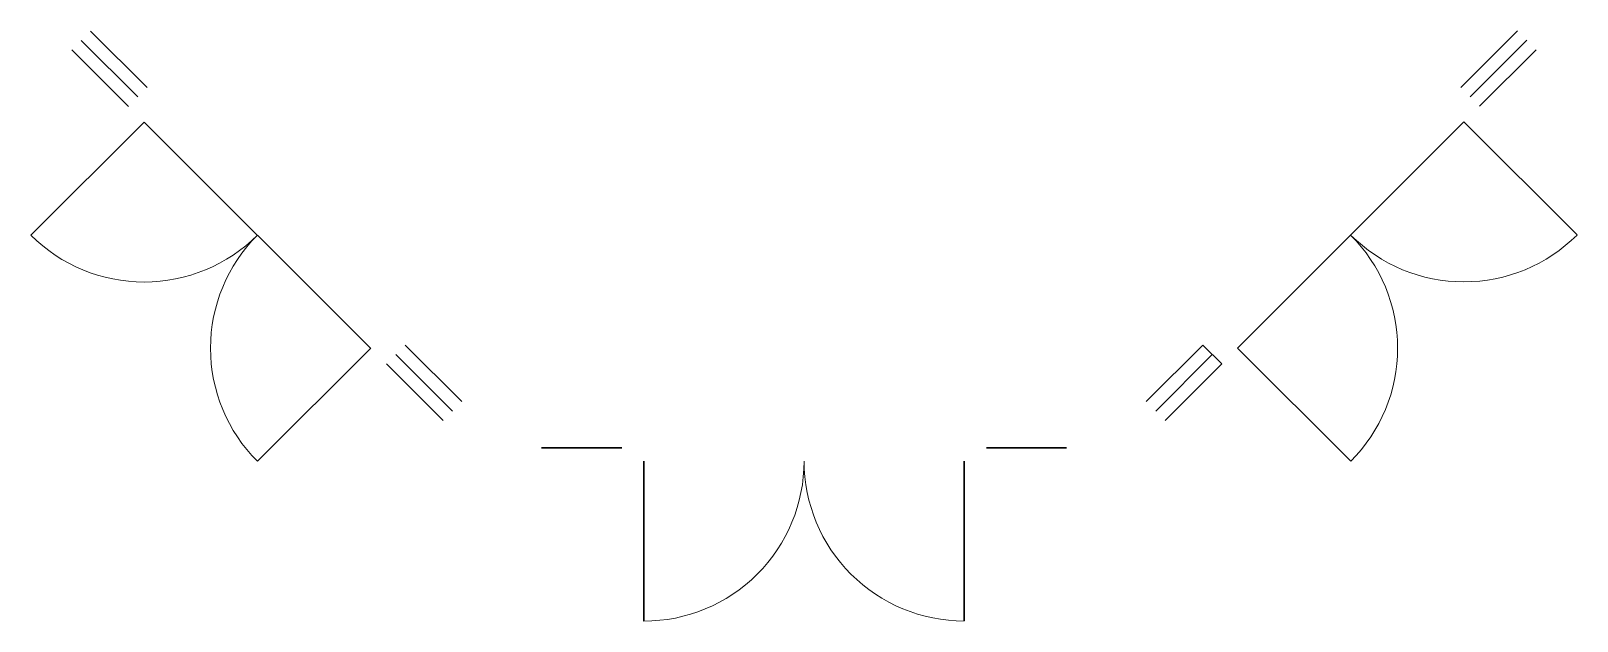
# Model space of a CAD drawing. Header units: inches. Extents: x 2775 to 35798, y 1675 to 10350.
# Drawn here: x 24955.5 to 25303.1, y 7121 to 7253.8 of the extents above; entities that cross this region are included whole.
import ezdxf

# ---------------------------------------------------------------- set-up
doc = ezdxf.new("R2010")
doc.units = ezdxf.units.IN
doc.header["$LTSCALE"] = 0.5
doc.header["$MEASUREMENT"] = 0
doc.layers.add('DOORS', color=7, linetype='CONTINUOUS', lineweight=30)

msp = doc.modelspace()

# ---------------------------------------------------------------- linework, layer by layer
at = {"layer": 'DOORS', "ltscale": 50}
for p, q in [((24966.819, 7251.649), (24979.551, 7238.926)), ((25279.078, 7238.973), (25291.801, 7251.705)), ((24980.968, 7233.27), (24955.512, 7207.814)), ((25277.666, 7233.315), (25303.122, 7207.859)), ((25031.899, 7182.378), (25006.443, 7156.922)), ((25218.995, 7183.088), (25223.239, 7178.847)), ((25226.774, 7182.384), (25252.229, 7156.928)), ((25037.556, 7180.966), (25050.289, 7168.243)), ((25208.394, 7168.235), (25221.117, 7180.967)), ((25070.334, 7159.943), (25088.334, 7159.95)), ((25170.334, 7159.982), (25188.334, 7159.989)), ((25093.336, 7156.952), (25093.336, 7120.952)), ((25165.336, 7156.98), (25165.336, 7120.98))]:
    msp.add_line(p, q, dxfattribs=at)
at = {"layer": 'DOORS', "lineweight": 9, "ltscale": 50}
for p, q in [((24968.932, 7253.764), (24981.665, 7241.042)), ((25276.975, 7241.074), (25289.704, 7253.8)), ((24964.691, 7249.52), (24977.424, 7236.797)), ((25281.219, 7236.833), (25293.948, 7249.559)), ((24980.961, 7233.263), (25031.894, 7182.373)), ((25226.767, 7182.39), (25277.683, 7233.297)), ((25039.672, 7183.083), (25052.405, 7170.361)), ((25206.258, 7170.369), (25218.987, 7183.096)), ((25035.431, 7178.839), (25048.164, 7166.116)), ((25210.502, 7166.128), (25223.231, 7178.855))]:
    msp.add_line(p, q, dxfattribs=at)
for centre, radius, start, end in [((24980.969, 7233.28), 36.008, 225.00933, 315.02207), ((25031.893, 7182.372), 35.998, 134.99659, 225), ((25226.764, 7182.385), 36.008, 315.00933, 45.02207), ((25277.671, 7233.31), 35.998, 224.99659, 315), ((25093.33, 7156.96), 36.008, 270.00933, 0.02207), ((25165.336, 7156.972), 35.998, 179.99659, 270)]:
    msp.add_arc(centre, radius, start, end, dxfattribs=at)

doc.saveas('drawing.dxf')
